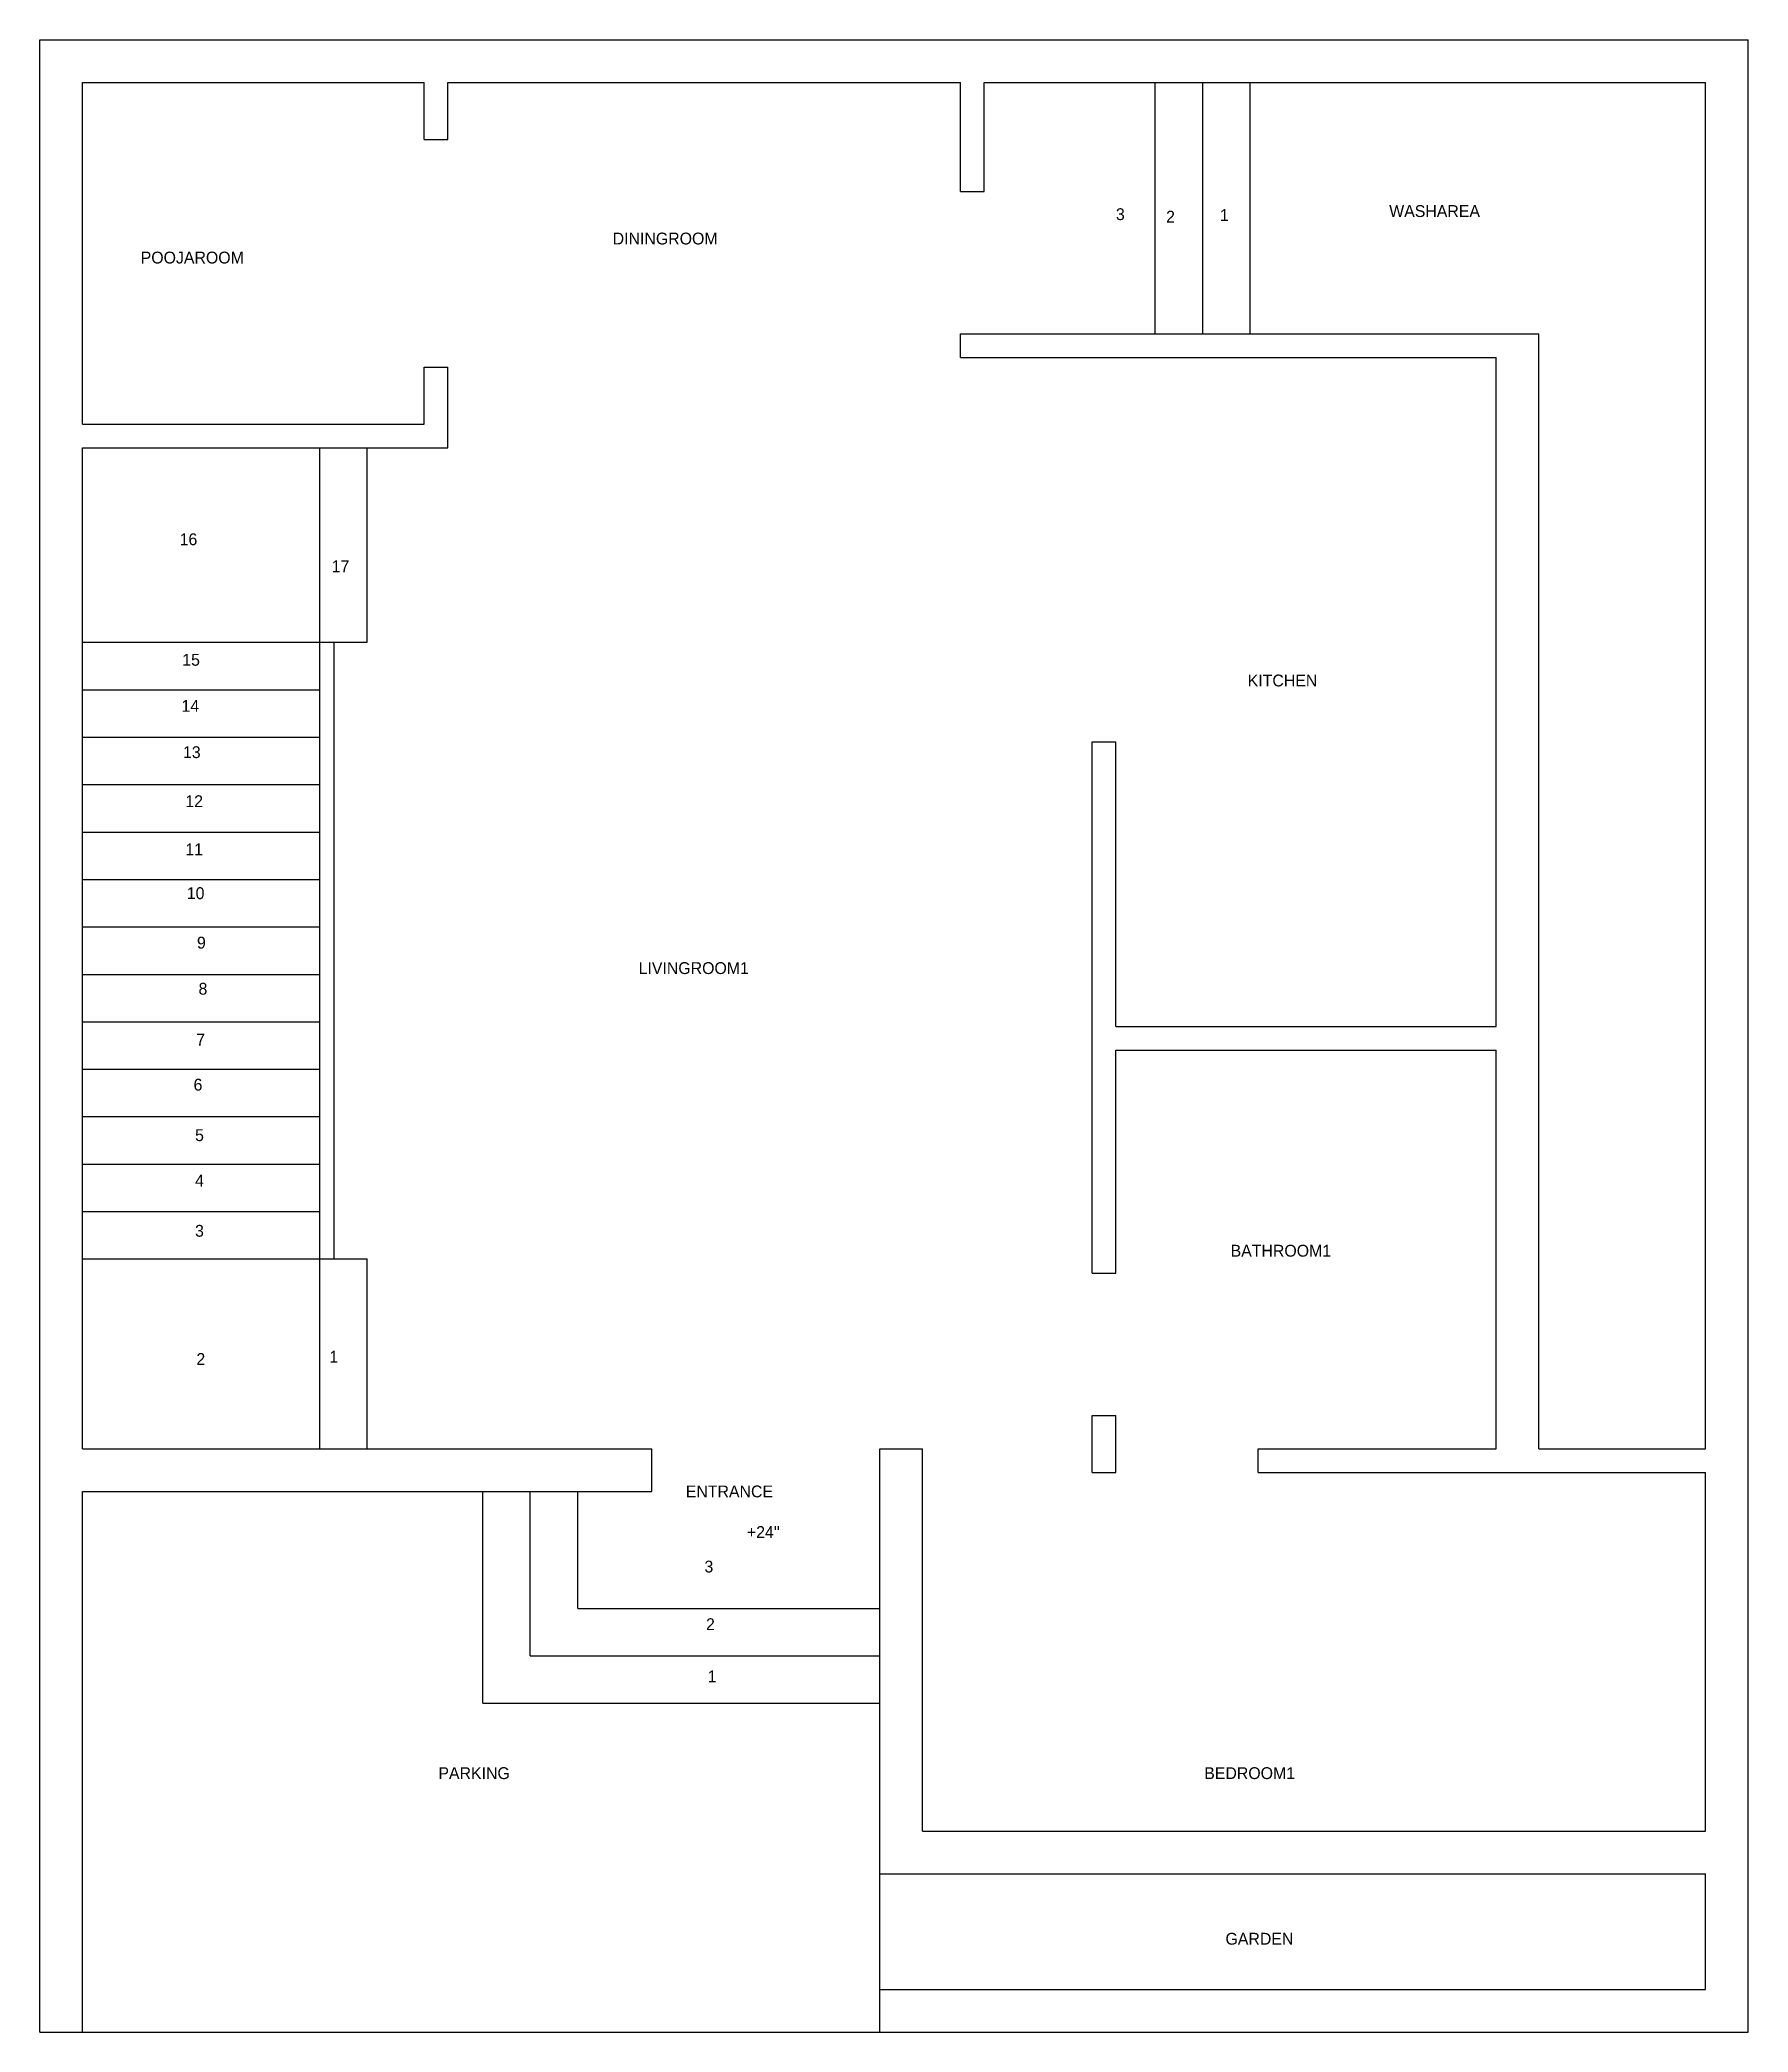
# Model space of a CAD drawing. Header units: metres. Extents: x 0 to 1501, y 0 to 420.
# Drawn here: x 0 to 360, y 0 to 420 of the extents above; entities that cross this region are included whole.
import ezdxf

# ---------------------------------------------------------------- set-up
doc = ezdxf.new("R2010")
doc.units = ezdxf.units.M
for name, color, linetype in [('BathRoom1', 7, 'Continuous'), ('BedRoom1', 7, 'Continuous'), ('Boundary', 7, 'Continuous'), ('DiningRoom', 7, 'Continuous'), ('Entrance_Staircase', 7, 'Continuous'), ('Garden', 7, 'Continuous'), ('Kitchen', 7, 'Continuous'), ('LivingRoom1', 7, 'Continuous'), ('Parking', 7, 'Continuous'), ('PoojaRoom', 7, 'Continuous'), ('Staircase', 7, 'Continuous'), ('WashArea', 7, 'Continuous'), ('WashArea_Staircase', 7, 'Continuous')]:
    doc.layers.add(name, color=color, linetype=linetype)

msp = doc.modelspace()

# ---------------------------------------------------------------- texts
at = {"layer": 'BathRoom1', "insert": (250.94, 165.98), "char_height": 2.5, "attachment_point": 1}
msp.add_mtext('BATHROOM1', dxfattribs=at)
at = {"layer": 'BedRoom1', "insert": (245.38, 55.85), "char_height": 2.5, "attachment_point": 1}
msp.add_mtext('BEDROOM1', dxfattribs=at)
at = {"layer": 'Entrance_Staircase', "char_height": 2.5, "attachment_point": 1}
for s, insert in [('ENTRANCE', (136.12, 115.24)), ("+24''", (149, 106.68)), ('3', (140.06, 99.4)), ('2', (140.39, 87.25)), ('1', (140.74, 76.26))]:
    msp.add_mtext(s, dxfattribs=dict(at, insert=insert))
at = {"layer": 'Garden', "insert": (249.86, 20.94), "char_height": 2.5, "attachment_point": 1}
msp.add_mtext('GARDEN', dxfattribs=at)
at = {"layer": 'Kitchen', "insert": (254.54, 286.19), "char_height": 2.5, "attachment_point": 1}
msp.add_mtext('KITCHEN ', dxfattribs=at)
at = {"layer": 'LivingRoom1', "insert": (126.19, 225.56), "char_height": 2.5, "attachment_point": 1}
msp.add_mtext('LIVINGROOM1', dxfattribs=at)
at = {"layer": 'Parking', "insert": (83.99, 55.85), "char_height": 2.5, "attachment_point": 1}
msp.add_mtext('PARKING', dxfattribs=at)
at = {"layer": 'PoojaRoom', "insert": (21.25, 375.35), "char_height": 2.5, "attachment_point": 1}
msp.add_mtext('POOJAROOM', dxfattribs=at)
at = {"layer": 'Staircase', "char_height": 2.5, "attachment_point": 1}
for s, insert in [('16', (29.46, 315.96)), ('17', (61.5, 310.28)), ('15', (30.01, 290.56)), ('14', (29.85, 280.84)), ('13', (30.17, 271.08)), ('12', (30.66, 260.75)), ('11', (30.66, 250.59)), ('10', (30.97, 241.36)), ('9', (33.11, 230.93)), ('8', (33.44, 221.21)), ('7', (32.95, 210.49)), ('6', (32.39, 200.99)), ('5', (32.71, 190.35)), ('4', (32.71, 180.77)), ('3', (32.71, 170.18)), ('2', (32.99, 143.15)), ('1', (61.01, 143.63))]:
    msp.add_mtext(s, dxfattribs=dict(at, insert=insert))
at = {"layer": 'WashArea', "char_height": 2.5, "attachment_point": 1}
for s, insert in [('WASHAREA', (284.36, 385.15)), ('DININGROOM', (120.72, 379.36))]:
    msp.add_mtext(s, dxfattribs=dict(at, insert=insert))
at = {"layer": 'WashArea_Staircase', "char_height": 2.5, "attachment_point": 1}
for s, insert in [('3', (226.77, 384.5)), ('2', (237.34, 383.97)), ('1', (248.69, 384.32))]:
    msp.add_mtext(s, dxfattribs=dict(at, insert=insert))

# ---------------------------------------------------------------- linework, layer by layer
at = {"layer": 'BathRoom1'}
for p, q in [((226.77, 207), (306.87, 207)), ((226.77, 160), (226.77, 207)), ((306.87, 123), (306.87, 207)), ((221.77, 160), (226.77, 160)), ((221.77, 130), (226.77, 130)), ((226.77, 118), (226.77, 130)), ((256.77, 123), (306.87, 123))]:
    msp.add_line(p, q, dxfattribs=at)
at = {"layer": 'BedRoom1'}
for p, q in [((186, 42.38), (186, 123)), ((256.77, 118), (256.77, 123)), ((221.77, 118), (226.77, 118)), ((256.77, 118), (351, 118)), ((351, 42.38), (351, 118)), ((186, 42.38), (351, 42.38))]:
    msp.add_line(p, q, dxfattribs=at)
at = {"layer": 'Boundary'}
for p, q in [((0, 0), (0, 420)), ((0, 420), (360, 420)), ((360, 0), (360, 420)), ((0, 0), (9, 0)), ((177, 0), (360, 0))]:
    msp.add_line(p, q, dxfattribs=at)
at = {"layer": 'DiningRoom'}
for p, q in [((86, 399), (86, 411)), ((86, 411), (194, 411)), ((194, 388), (194, 411)), ((194, 353), (194, 358)), ((86, 334), (86, 351))]:
    msp.add_line(p, q, dxfattribs=at)
at = {"layer": 'Entrance_Staircase'}
for p, q in [((129, 114), (129, 123)), ((177, 69.33), (177, 123)), ((177, 123), (186, 123)), ((93.35, 69.33), (93.35, 114)), ((93.35, 114), (129, 114)), ((103.35, 79.33), (103.35, 114)), ((113.35, 89.33), (113.35, 114)), ((113.35, 89.33), (177, 89.33)), ((103.35, 79.33), (177, 79.33)), ((93.35, 69.33), (177, 69.33))]:
    msp.add_line(p, q, dxfattribs=at)
at = {"layer": 'Garden'}
for p, q in [((177, 33.38), (351, 33.38)), ((351, 9), (351, 33.38)), ((177, 9), (351, 9))]:
    msp.add_line(p, q, dxfattribs=at)
at = {"layer": 'Kitchen'}
for p, q in [((194, 353), (306.87, 353)), ((306.87, 212), (306.87, 353)), ((221.77, 272), (226.77, 272)), ((226.77, 212), (226.77, 272)), ((226.77, 212), (306.87, 212))]:
    msp.add_line(p, q, dxfattribs=at)
at = {"layer": 'LivingRoom1'}
for p, q in [((221.77, 160), (221.77, 272)), ((221.77, 118), (221.77, 130))]:
    msp.add_line(p, q, dxfattribs=at)
at = {"layer": 'Parking'}
for p, q in [((9, 0), (9, 114)), ((9, 114), (93.35, 114)), ((177, 0), (177, 69.33)), ((9, 0), (177, 0))]:
    msp.add_line(p, q, dxfattribs=at)
at = {"layer": 'PoojaRoom'}
for p, q in [((9, 339), (9, 411)), ((9, 411), (81, 411)), ((81, 399), (81, 411)), ((81, 399), (86, 399)), ((81, 339), (81, 351)), ((81, 351), (86, 351)), ((9, 339), (81, 339))]:
    msp.add_line(p, q, dxfattribs=at)
at = {"layer": 'Staircase'}
for p, q in [((9, 334), (86, 334)), ((9, 123), (9, 334)), ((59, 123), (59, 334)), ((69, 293), (69, 334)), ((9, 293), (69, 293)), ((62, 163), (62, 293)), ((9, 283), (59, 283)), ((9, 273), (59, 273)), ((9, 263), (59, 263)), ((9, 253), (59, 253)), ((9, 243), (59, 243)), ((9, 233), (59, 233)), ((9, 223), (59, 223)), ((9, 223), (59, 223)), ((9, 213), (59, 213)), ((9, 203), (59, 203)), ((9, 193), (59, 193)), ((9, 183), (59, 183)), ((9, 173), (59, 173)), ((9, 163), (69, 163)), ((69, 123), (69, 163)), ((9, 123), (129, 123))]:
    msp.add_line(p, q, dxfattribs=at)
at = {"layer": 'WashArea'}
for p, q in [((255.07, 411), (351, 411)), ((351, 123), (351, 411)), ((255.07, 358), (315.87, 358)), ((315.87, 123), (315.87, 358)), ((315.87, 123), (351, 123))]:
    msp.add_line(p, q, dxfattribs=at)
at = {"layer": 'WashArea_Staircase'}
for p, q in [((199, 411), (255.07, 411)), ((199, 388), (199, 411)), ((235.07, 358), (235.07, 411)), ((245.07, 358), (245.07, 411)), ((255.07, 358), (255.07, 411)), ((194, 388), (199, 388)), ((194, 358), (255.07, 358))]:
    msp.add_line(p, q, dxfattribs=at)

msp.set_redraw_order([(e.dxf.handle, doc.entitydb.next_handle()) for e in msp.query("TEXT MTEXT ATTDEF DIMENSION ARC_DIMENSION")])  # texts and dimensions are drawn at this point

doc.saveas('drawing.dxf')
